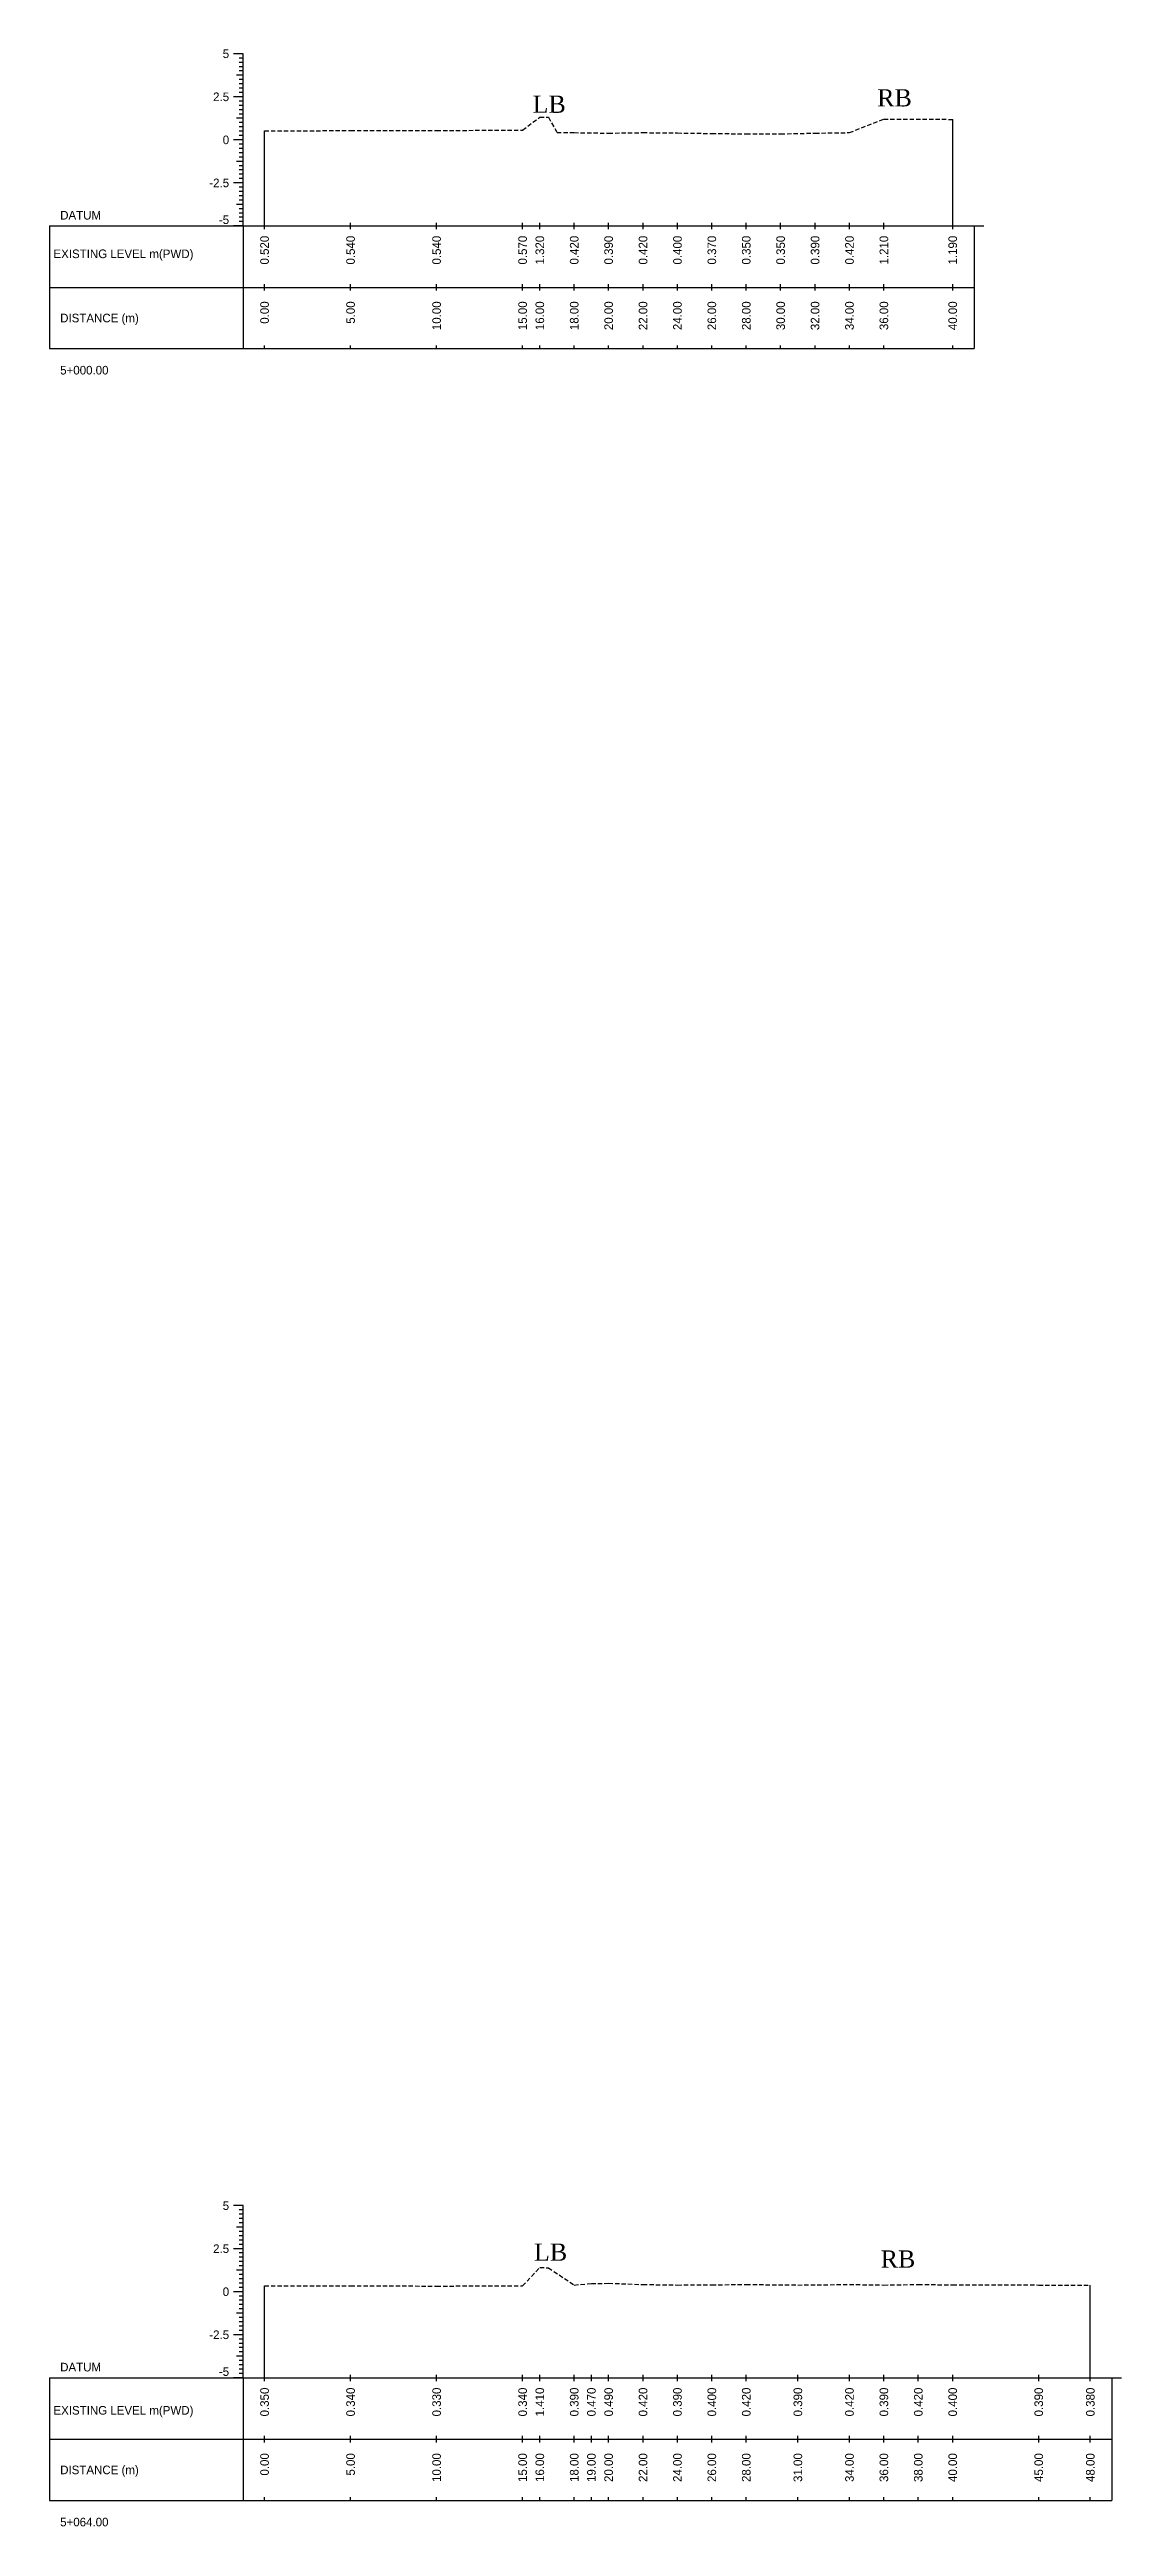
# Model space of a CAD drawing. Header units: inches. Extents: x 6579 to 9220, y -2276 to -1013.
# Drawn here: x 9155.2 to 9217.5, y -1494.5 to -1350.6 of the extents above; entities that cross this region are included whole.
import ezdxf
from ezdxf.enums import TextEntityAlignment as Align

# ---------------------------------------------------------------- set-up
doc = ezdxf.new("R2010")
doc.units = ezdxf.units.IN
doc.header["$MEASUREMENT"] = 0
doc.linetypes.add('HIDDEN', pattern=[0.375, 0.25, -0.125])
doc.layers.add('CS_Drawing', color=7, linetype='Continuous')
doc.layers.add('GL', color=3, linetype='HIDDEN')
doc.styles.add('romans', font='romans.shx')

msp = doc.modelspace()

# ---------------------------------------------------------------- texts
at = {"char_height": 1, "width": 263.4059, "attachment_point": 1, "style": 'romans'}
for s, insert in [('{\\fTimes New Roman|b0|i0|c0|p18;LB}', (9183.28, -1353.32)), ('{\\fTimes New Roman|b0|i0|c0|p18;RB}', (9203.31, -1352.95)), ('{\\fTimes New Roman|b0|i0|c0|p18;LB}', (9183.36, -1478.09)), ('{\\fTimes New Roman|b0|i0|c0|p18;RB}', (9203.51, -1478.49))]:
    msp.add_mtext(s, dxfattribs=dict(at, insert=insert))
at = {"layer": 'CS_Drawing'}
for s, p in [('5', (9165.64, -1350.89)), ('2.5', (9165.64, -1353.39)), ('0', (9165.64, -1355.89)), ('-2.5', (9165.64, -1358.39)), ('5', (9165.64, -1475.89)), ('2.5', (9165.64, -1478.39)), ('0', (9165.64, -1480.89)), ('-2.5', (9165.64, -1483.39))]:
    msp.add_text(s, height=0.5, dxfattribs=at).set_placement(p, align=Align.MIDDLE_RIGHT)
for s, p in [('DATUM', (9155.82, -1360.27)), ('EXISTING LEVEL m(PWD)', (9155.43, -1362.51)), ('DISTANCE (m)', (9155.82, -1366.24)), ('5+000.00', (9155.82, -1369.27)), ('DATUM', (9155.82, -1485.27)), ('EXISTING LEVEL m(PWD)', (9155.43, -1487.78)), ('DISTANCE (m)', (9155.82, -1491.24)), ('5+064.00', (9155.82, -1494.27))]:
    msp.add_text(s, height=0.5, dxfattribs=at).set_placement(p, align=Align.MIDDLE_LEFT)
for p in [(9165.64, -1360.78), (9165.64, -1485.78)]:
    msp.add_text('-5', height=0.5, dxfattribs=at).set_placement(p, align=Align.RIGHT)
for s, p in [('0.520', (9167.7, -1361.46)), ('0.540', (9172.7, -1361.46)), ('0.540', (9177.7, -1361.46)), ('0.570', (9182.7, -1361.46)), ('1.320', (9183.7, -1361.46)), ('0.420', (9185.7, -1361.46)), ('0.390', (9187.7, -1361.46)), ('0.420', (9189.7, -1361.46)), ('0.400', (9191.7, -1361.46)), ('0.370', (9193.7, -1361.46)), ('0.350', (9195.7, -1361.46)), ('0.350', (9197.7, -1361.46)), ('0.390', (9199.7, -1361.46)), ('0.420', (9201.7, -1361.46)), ('1.210', (9203.7, -1361.46)), ('1.190', (9207.7, -1361.46)), ('0.00', (9167.7, -1365.27)), ('5.00', (9172.7, -1365.27)), ('10.00', (9177.7, -1365.27)), ('15.00', (9182.7, -1365.27)), ('16.00', (9183.7, -1365.27)), ('18.00', (9185.7, -1365.27)), ('20.00', (9187.7, -1365.27)), ('22.00', (9189.7, -1365.27)), ('24.00', (9191.7, -1365.27)), ('26.00', (9193.7, -1365.27)), ('28.00', (9195.7, -1365.27)), ('30.00', (9197.7, -1365.27)), ('32.00', (9199.7, -1365.27)), ('34.00', (9201.7, -1365.27)), ('36.00', (9203.7, -1365.27)), ('40.00', (9207.7, -1365.27)), ('0.350', (9167.7, -1486.46)), ('0.340', (9172.7, -1486.46)), ('0.330', (9177.7, -1486.46)), ('0.340', (9182.7, -1486.46)), ('1.410', (9183.7, -1486.46)), ('0.390', (9185.7, -1486.46)), ('0.470', (9186.7, -1486.46)), ('0.490', (9187.7, -1486.46)), ('0.420', (9189.7, -1486.46)), ('0.390', (9191.7, -1486.46)), ('0.400', (9193.7, -1486.46)), ('0.420', (9195.7, -1486.46)), ('0.390', (9198.7, -1486.46)), ('0.420', (9201.7, -1486.46)), ('0.390', (9203.7, -1486.46)), ('0.420', (9205.7, -1486.46)), ('0.400', (9207.7, -1486.46)), ('0.390', (9212.7, -1486.46)), ('0.380', (9215.7, -1486.46)), ('0.00', (9167.7, -1490.27)), ('5.00', (9172.7, -1490.27)), ('10.00', (9177.7, -1490.27)), ('15.00', (9182.7, -1490.27)), ('16.00', (9183.7, -1490.27)), ('18.00', (9185.7, -1490.27)), ('19.00', (9186.7, -1490.27)), ('20.00', (9187.7, -1490.27)), ('22.00', (9189.7, -1490.27)), ('24.00', (9191.7, -1490.27)), ('26.00', (9193.7, -1490.27)), ('28.00', (9195.7, -1490.27)), ('31.00', (9198.7, -1490.27)), ('34.00', (9201.7, -1490.27)), ('36.00', (9203.7, -1490.27)), ('38.00', (9205.7, -1490.27)), ('40.00', (9207.7, -1490.27)), ('45.00', (9212.7, -1490.27)), ('48.00', (9215.7, -1490.27))]:
    msp.add_text(s, height=0.5, rotation=90, dxfattribs=at).set_placement(p, align=Align.MIDDLE_RIGHT)

# ---------------------------------------------------------------- linework, layer by layer
at = {"layer": 'CS_Drawing'}
for p, q in [((9166.45, -1350.89), (9165.89, -1350.89)), ((9166.45, -1350.89), (9166.06, -1350.89)), ((9166.45, -1350.89), (9166.22, -1350.89)), ((9166.45, -1360.89), (9166.45, -1350.89)), ((9166.45, -1352.14), (9166.06, -1352.14)), ((9166.45, -1351.14), (9166.22, -1351.14)), ((9166.45, -1351.39), (9166.22, -1351.39)), ((9166.45, -1351.64), (9166.22, -1351.64)), ((9166.45, -1351.89), (9166.22, -1351.89)), ((9166.45, -1352.14), (9166.22, -1352.14)), ((9166.45, -1352.39), (9166.22, -1352.39)), ((9166.45, -1353.39), (9165.89, -1353.39)), ((9166.45, -1353.39), (9166.06, -1353.39)), ((9166.45, -1352.64), (9166.22, -1352.64)), ((9166.45, -1352.89), (9166.22, -1352.89)), ((9166.45, -1353.14), (9166.22, -1353.14)), ((9166.45, -1353.39), (9166.22, -1353.39)), ((9166.45, -1353.64), (9166.22, -1353.64)), ((9166.45, -1353.89), (9166.22, -1353.89)), ((9166.45, -1354.64), (9166.06, -1354.64)), ((9166.45, -1354.14), (9166.22, -1354.14)), ((9166.45, -1354.39), (9166.22, -1354.39)), ((9166.45, -1354.64), (9166.22, -1354.64)), ((9166.45, -1354.89), (9166.22, -1354.89)), ((9166.45, -1355.14), (9166.22, -1355.14)), ((9207.7, -1360.89), (9207.7, -1354.7)), ((9166.45, -1355.89), (9165.89, -1355.89)), ((9166.45, -1355.89), (9166.06, -1355.89)), ((9166.45, -1355.39), (9166.22, -1355.39)), ((9166.45, -1355.64), (9166.22, -1355.64)), ((9166.45, -1355.89), (9166.22, -1355.89)), ((9166.45, -1356.14), (9166.22, -1356.14)), ((9166.45, -1356.39), (9166.22, -1356.39)), ((9166.45, -1356.64), (9166.22, -1356.64)), ((9167.7, -1360.89), (9167.7, -1355.37)), ((9166.45, -1357.14), (9166.06, -1357.14)), ((9166.45, -1356.89), (9166.22, -1356.89)), ((9166.45, -1357.14), (9166.22, -1357.14)), ((9166.45, -1357.39), (9166.22, -1357.39)), ((9166.45, -1357.64), (9166.22, -1357.64)), ((9166.45, -1357.89), (9166.22, -1357.89)), ((9166.45, -1358.14), (9166.22, -1358.14)), ((9166.45, -1358.39), (9165.89, -1358.39)), ((9166.45, -1358.39), (9166.06, -1358.39)), ((9166.45, -1359.64), (9166.06, -1359.64)), ((9166.45, -1358.39), (9166.22, -1358.39)), ((9166.45, -1358.64), (9166.22, -1358.64)), ((9166.45, -1358.89), (9166.22, -1358.89)), ((9166.45, -1359.14), (9166.22, -1359.14)), ((9166.45, -1359.39), (9166.22, -1359.39)), ((9166.45, -1359.64), (9166.22, -1359.64)), ((9155.2, -1360.89), (9166.45, -1360.89)), ((9155.2, -1360.89), (9155.2, -1368.02)), ((9166.45, -1360.89), (9165.89, -1360.89)), ((9166.45, -1360.89), (9166.06, -1360.89)), ((9166.45, -1359.89), (9166.22, -1359.89)), ((9166.45, -1360.14), (9166.22, -1360.14)), ((9166.45, -1360.39), (9166.22, -1360.39)), ((9166.45, -1360.64), (9166.22, -1360.64)), ((9166.45, -1360.89), (9166.22, -1360.89)), ((9166.45, -1360.89), (9208.95, -1360.89)), ((9166.45, -1360.89), (9166.45, -1368.02)), ((9167.7, -1361.08), (9167.7, -1360.71)), ((9172.7, -1361.08), (9172.7, -1360.71)), ((9177.7, -1361.08), (9177.7, -1360.71)), ((9182.7, -1361.08), (9182.7, -1360.71)), ((9183.7, -1361.08), (9183.7, -1360.71)), ((9185.7, -1361.08), (9185.7, -1360.71)), ((9187.7, -1361.08), (9187.7, -1360.71)), ((9189.7, -1361.08), (9189.7, -1360.71)), ((9191.7, -1361.08), (9191.7, -1360.71)), ((9193.7, -1361.08), (9193.7, -1360.71)), ((9195.7, -1361.08), (9195.7, -1360.71)), ((9197.7, -1361.08), (9197.7, -1360.71)), ((9199.7, -1361.08), (9199.7, -1360.71)), ((9201.7, -1361.08), (9201.7, -1360.71)), ((9203.7, -1361.08), (9203.7, -1360.71)), ((9207.7, -1361.08), (9207.7, -1360.71)), ((9208.95, -1360.89), (9209.51, -1360.89)), ((9208.95, -1360.89), (9209.34, -1360.89)), ((9208.95, -1360.89), (9209.17, -1360.89)), ((9208.95, -1360.89), (9208.95, -1368.02)), ((9155.2, -1364.46), (9166.45, -1364.46)), ((9166.45, -1364.46), (9208.95, -1364.46)), ((9166.45, -1364.46), (9208.95, -1364.46)), ((9167.7, -1364.64), (9167.7, -1364.27)), ((9172.7, -1364.64), (9172.7, -1364.27)), ((9177.7, -1364.64), (9177.7, -1364.27)), ((9182.7, -1364.64), (9182.7, -1364.27)), ((9183.7, -1364.64), (9183.7, -1364.27)), ((9185.7, -1364.64), (9185.7, -1364.27)), ((9187.7, -1364.64), (9187.7, -1364.27)), ((9189.7, -1364.64), (9189.7, -1364.27)), ((9191.7, -1364.64), (9191.7, -1364.27)), ((9193.7, -1364.64), (9193.7, -1364.27)), ((9195.7, -1364.64), (9195.7, -1364.27)), ((9197.7, -1364.64), (9197.7, -1364.27)), ((9199.7, -1364.64), (9199.7, -1364.27)), ((9201.7, -1364.64), (9201.7, -1364.27)), ((9203.7, -1364.64), (9203.7, -1364.27)), ((9207.7, -1364.64), (9207.7, -1364.27)), ((9155.2, -1368.02), (9166.45, -1368.02)), ((9166.45, -1368.02), (9208.95, -1368.02)), ((9167.7, -1368.02), (9167.7, -1367.83)), ((9172.7, -1368.02), (9172.7, -1367.83)), ((9177.7, -1368.02), (9177.7, -1367.83)), ((9182.7, -1368.02), (9182.7, -1367.83)), ((9183.7, -1368.02), (9183.7, -1367.83)), ((9185.7, -1368.02), (9185.7, -1367.83)), ((9187.7, -1368.02), (9187.7, -1367.83)), ((9189.7, -1368.02), (9189.7, -1367.83)), ((9191.7, -1368.02), (9191.7, -1367.83)), ((9193.7, -1368.02), (9193.7, -1367.83)), ((9195.7, -1368.02), (9195.7, -1367.83)), ((9197.7, -1368.02), (9197.7, -1367.83)), ((9199.7, -1368.02), (9199.7, -1367.83)), ((9201.7, -1368.02), (9201.7, -1367.83)), ((9203.7, -1368.02), (9203.7, -1367.83)), ((9207.7, -1368.02), (9207.7, -1367.83)), ((9166.45, -1475.89), (9165.89, -1475.89)), ((9166.45, -1475.89), (9166.06, -1475.89)), ((9166.45, -1475.89), (9166.22, -1475.89)), ((9166.45, -1476.14), (9166.22, -1476.14)), ((9166.45, -1485.89), (9166.45, -1475.89)), ((9166.45, -1477.14), (9166.06, -1477.14)), ((9166.45, -1476.39), (9166.22, -1476.39)), ((9166.45, -1476.64), (9166.22, -1476.64)), ((9166.45, -1476.89), (9166.22, -1476.89)), ((9166.45, -1477.14), (9166.22, -1477.14)), ((9166.45, -1477.39), (9166.22, -1477.39)), ((9166.45, -1477.64), (9166.22, -1477.64)), ((9166.45, -1478.39), (9165.89, -1478.39)), ((9166.45, -1478.39), (9166.06, -1478.39)), ((9166.45, -1477.89), (9166.22, -1477.89)), ((9166.45, -1478.14), (9166.22, -1478.14)), ((9166.45, -1478.39), (9166.22, -1478.39)), ((9166.45, -1478.64), (9166.22, -1478.64)), ((9166.45, -1478.89), (9166.22, -1478.89)), ((9166.45, -1479.64), (9166.06, -1479.64)), ((9166.45, -1479.14), (9166.22, -1479.14)), ((9166.45, -1479.39), (9166.22, -1479.39)), ((9166.45, -1479.64), (9166.22, -1479.64)), ((9166.45, -1479.89), (9166.22, -1479.89)), ((9166.45, -1480.14), (9166.22, -1480.14)), ((9166.45, -1480.39), (9166.22, -1480.39)), ((9167.7, -1485.89), (9167.7, -1480.54)), ((9215.7, -1485.89), (9215.7, -1480.51)), ((9166.45, -1480.89), (9165.89, -1480.89)), ((9166.45, -1480.89), (9166.06, -1480.89)), ((9166.45, -1480.64), (9166.22, -1480.64)), ((9166.45, -1480.89), (9166.22, -1480.89)), ((9166.45, -1481.14), (9166.22, -1481.14)), ((9166.45, -1481.39), (9166.22, -1481.39)), ((9166.45, -1481.64), (9166.22, -1481.64)), ((9166.45, -1481.89), (9166.22, -1481.89)), ((9166.45, -1483.39), (9165.89, -1483.39)), ((9166.45, -1482.14), (9166.06, -1482.14)), ((9166.45, -1483.39), (9166.06, -1483.39)), ((9166.45, -1482.14), (9166.22, -1482.14)), ((9166.45, -1482.39), (9166.22, -1482.39)), ((9166.45, -1482.64), (9166.22, -1482.64)), ((9166.45, -1482.89), (9166.22, -1482.89)), ((9166.45, -1483.14), (9166.22, -1483.14)), ((9166.45, -1483.39), (9166.22, -1483.39)), ((9166.45, -1484.64), (9166.06, -1484.64)), ((9166.45, -1483.64), (9166.22, -1483.64)), ((9166.45, -1483.89), (9166.22, -1483.89)), ((9166.45, -1484.14), (9166.22, -1484.14)), ((9166.45, -1484.39), (9166.22, -1484.39)), ((9166.45, -1484.64), (9166.22, -1484.64)), ((9155.2, -1485.89), (9166.45, -1485.89)), ((9155.2, -1485.89), (9155.2, -1493.02)), ((9166.45, -1485.89), (9165.89, -1485.89)), ((9166.45, -1485.89), (9166.06, -1485.89)), ((9166.45, -1484.89), (9166.22, -1484.89)), ((9166.45, -1485.14), (9166.22, -1485.14)), ((9166.45, -1485.39), (9166.22, -1485.39)), ((9166.45, -1485.64), (9166.22, -1485.64)), ((9166.45, -1485.89), (9166.22, -1485.89)), ((9166.45, -1485.89), (9216.95, -1485.89)), ((9166.45, -1485.89), (9166.45, -1493.02)), ((9167.7, -1486.08), (9167.7, -1485.71)), ((9172.7, -1486.08), (9172.7, -1485.71)), ((9177.7, -1486.08), (9177.7, -1485.71)), ((9182.7, -1486.08), (9182.7, -1485.71)), ((9183.7, -1486.08), (9183.7, -1485.71)), ((9185.7, -1486.08), (9185.7, -1485.71)), ((9186.7, -1486.08), (9186.7, -1485.71)), ((9187.7, -1486.08), (9187.7, -1485.71)), ((9189.7, -1486.08), (9189.7, -1485.71)), ((9191.7, -1486.08), (9191.7, -1485.71)), ((9193.7, -1486.08), (9193.7, -1485.71)), ((9195.7, -1486.08), (9195.7, -1485.71)), ((9198.7, -1486.08), (9198.7, -1485.71)), ((9201.7, -1486.08), (9201.7, -1485.71)), ((9203.7, -1486.08), (9203.7, -1485.71)), ((9205.7, -1486.08), (9205.7, -1485.71)), ((9207.7, -1486.08), (9207.7, -1485.71)), ((9212.7, -1486.08), (9212.7, -1485.71)), ((9215.7, -1486.08), (9215.7, -1485.71)), ((9216.95, -1485.89), (9217.51, -1485.89)), ((9216.95, -1485.89), (9217.34, -1485.89)), ((9216.95, -1485.89), (9217.17, -1485.89)), ((9216.95, -1485.89), (9216.95, -1493.02)), ((9155.2, -1489.46), (9166.45, -1489.46)), ((9166.45, -1489.46), (9216.95, -1489.46)), ((9166.45, -1489.46), (9216.95, -1489.46)), ((9167.7, -1489.64), (9167.7, -1489.27)), ((9172.7, -1489.64), (9172.7, -1489.27)), ((9177.7, -1489.64), (9177.7, -1489.27)), ((9182.7, -1489.64), (9182.7, -1489.27)), ((9183.7, -1489.64), (9183.7, -1489.27)), ((9185.7, -1489.64), (9185.7, -1489.27)), ((9186.7, -1489.64), (9186.7, -1489.27)), ((9187.7, -1489.64), (9187.7, -1489.27)), ((9189.7, -1489.64), (9189.7, -1489.27)), ((9191.7, -1489.64), (9191.7, -1489.27)), ((9193.7, -1489.64), (9193.7, -1489.27)), ((9195.7, -1489.64), (9195.7, -1489.27)), ((9198.7, -1489.64), (9198.7, -1489.27)), ((9201.7, -1489.64), (9201.7, -1489.27)), ((9203.7, -1489.64), (9203.7, -1489.27)), ((9205.7, -1489.64), (9205.7, -1489.27)), ((9207.7, -1489.64), (9207.7, -1489.27)), ((9212.7, -1489.64), (9212.7, -1489.27)), ((9215.7, -1489.64), (9215.7, -1489.27)), ((9155.2, -1493.02), (9166.45, -1493.02)), ((9166.45, -1493.02), (9216.95, -1493.02)), ((9167.7, -1493.02), (9167.7, -1492.83)), ((9172.7, -1493.02), (9172.7, -1492.83)), ((9177.7, -1493.02), (9177.7, -1492.83)), ((9182.7, -1493.02), (9182.7, -1492.83)), ((9183.7, -1493.02), (9183.7, -1492.83)), ((9185.7, -1493.02), (9185.7, -1492.83)), ((9186.7, -1493.02), (9186.7, -1492.83)), ((9187.7, -1493.02), (9187.7, -1492.83)), ((9189.7, -1493.02), (9189.7, -1492.83)), ((9191.7, -1493.02), (9191.7, -1492.83)), ((9193.7, -1493.02), (9193.7, -1492.83)), ((9195.7, -1493.02), (9195.7, -1492.83)), ((9198.7, -1493.02), (9198.7, -1492.83)), ((9201.7, -1493.02), (9201.7, -1492.83)), ((9203.7, -1493.02), (9203.7, -1492.83)), ((9205.7, -1493.02), (9205.7, -1492.83)), ((9207.7, -1493.02), (9207.7, -1492.83)), ((9212.7, -1493.02), (9212.7, -1492.83)), ((9215.7, -1493.02), (9215.7, -1492.83))]:
    msp.add_line(p, q, dxfattribs=at)
at = {"layer": 'GL'}
for points in [[(9167.7, -1355.37), (9172.7, -1355.35), (9177.7, -1355.35), (9182.7, -1355.32), (9183.7, -1354.57), (9184.2, -1354.58), (9184.7, -1355.47), (9185.7, -1355.47), (9187.7, -1355.5), (9189.7, -1355.47), (9191.7, -1355.49), (9193.7, -1355.52), (9195.7, -1355.54), (9197.7, -1355.54), (9199.7, -1355.5), (9201.7, -1355.47), (9203.7, -1354.68), (9207.7, -1354.7)], [(9167.7, -1480.54), (9172.7, -1480.55), (9177.7, -1480.56), (9182.7, -1480.55), (9183.7, -1479.48), (9184.2, -1479.5), (9185.7, -1480.5), (9186.7, -1480.42), (9187.7, -1480.4), (9189.7, -1480.47), (9191.7, -1480.5), (9193.7, -1480.49), (9195.7, -1480.47), (9198.7, -1480.5), (9201.7, -1480.47), (9203.7, -1480.5), (9205.7, -1480.47), (9207.7, -1480.49), (9212.7, -1480.5), (9215.7, -1480.51), (9215.7, -1480.51)]]:
    msp.add_lwpolyline(points, dxfattribs=at)

msp.set_redraw_order([(e.dxf.handle, doc.entitydb.next_handle()) for e in msp.query("TEXT MTEXT ATTDEF DIMENSION ARC_DIMENSION")])  # texts and dimensions are drawn at this point

doc.saveas('drawing.dxf')
